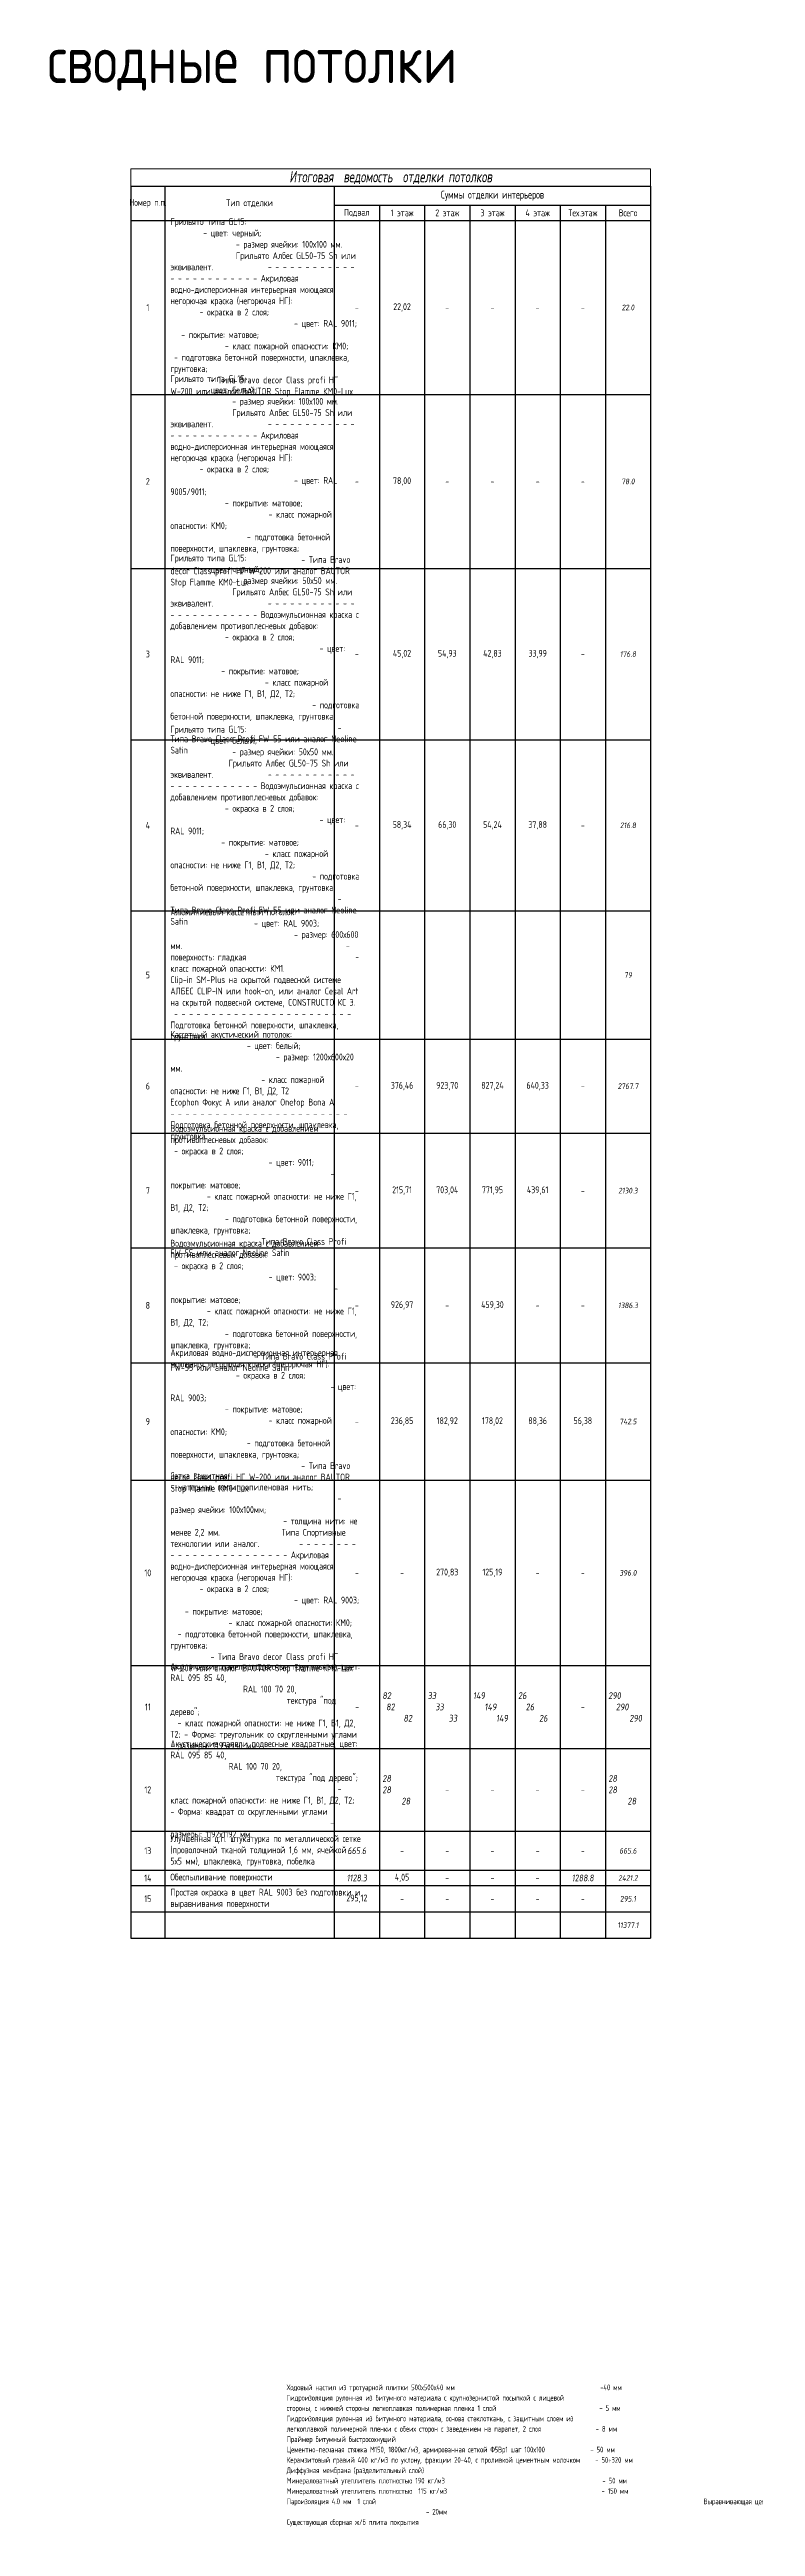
# Model space of a CAD drawing. Header units: millimetres. Extents: x 77165 to 11476408, y -193619 to 1121001.
# Drawn here: x 285513 to 316753, y 292054 to 401637 of the extents above; entities that cross this region are included whole.
import ezdxf

# ---------------------------------------------------------------- set-up
doc = ezdxf.new("R2010")
doc.units = ezdxf.units.MM
doc.layers.get('Defpoints').update_dxf_attribs({"color": 3})
doc.layers.add('АР_Таблицы', color=250, linetype='Continuous')
doc.layers.add('СТЕНЫ кирпич ЛИДЕР', color=250, linetype='Continuous', lineweight=15)
doc.styles.add('ISOCPEUR', font='isocpeur.ttf', dxfattribs={"width": 0.7, "height": 270})
doc.styles.add('ISOCUPER', font='isocpeur.ttf', dxfattribs={"width": 0.85, "oblique": 7})
doc.styles.add('Архитект', font='isocpeur.ttf', dxfattribs={"width": 0.8, "oblique": 8})
doc.styles.add('Архитектурный размер', font='isocpeur.ttf', dxfattribs={"width": 0.8, "oblique": 8})
doc.styles.add('М2', font='CS_Gost2304.shx')

msp = doc.modelspace()

# ---------------------------------------------------------------- texts
at = {"color": 2, "lineweight": 35, "ltscale": 100, "style": 'М2'}
msp.add_text('сводные потолки', height=2095.0808881, dxfattribs=at).set_placement((285416.0926, 400152.34515))
at = {"layer": 'СТЕНЫ кирпич ЛИДЕР', "color": 3, "lineweight": 25, "ltscale": 100, "insert": (296008.65418, 298331.13858), "char_height": 250, "width": 21634.0440104, "attachment_point": 1, "line_spacing_factor": 1.1, "style": 'ISOCPEUR'}
msp.add_mtext('\\pxse1.125,t47;Ходовый настил из тротуарной плитки 500х500х40 мм                                                -40 мм\\PГидроизоляция рулонная из битумного материала с крупнозернистой посыпкой с лицевой \\Pстороны, с нижней стороны легкоплавкая полимерная пленка 1 слой                                  - 5 мм\\P\\ps*;Гидроизоляция рулонная из битумного материала, основа стеклоткань, с защитным слоем из \\P\\pse1.125;легкоплавкой полимерной пленки с обеих сторон с заведением на парапет, 2 слоя                  - 8 мм                                                                          \\PПраймер битумный быстросохнущий                                                                      \\P\\ptz;Цементно-песчаная стяжка М150, 1800кг/м3, армированная сеткой {\\A1;\\fISOCTEUR|b0|i0|c204|p49;Ф}5Вр1 шаг 100х100               - 50 мм\\PКерамзитовый гравий 400 кг/м3 по уклону, фракции 20-40, с проливкой цементным молочком     - 50÷320 мм\\PДиффузная мембрана (разделительный слой)                                                                     \\PМинераловатный утеплитель плотностью 190 кг/м3                                                    - 50 мм\\PМинераловатный утеплитель плотностью  115 кг/м3                                                   - 150 мм\\PПароизоляция 4.0 мм  1 слой                                                                                                            Выравнивающая цементно-песчаная стяжка М150                                                       - 20мм\\P\\pt54;Существующая сборная ж/б плита покрытия{\\W0.9;\\P\\ptz;^I^I^I}', dxfattribs=at)

# ---------------------------------------------------------------- blocks, each defined once
blk = doc.blocks.new('*T561')
at = {"layer": 'Defpoints', "color": 8, "linetype": 'ByBlock', "lineweight": 0, "ltscale": 100, "transparency": 16777216}
for p, q in [((0, 0), (23000, 0)), ((0, 0), (0, -767)), ((23000, 0), (23000, -767))]:
    blk.add_line(p, q, dxfattribs=at)
at = {"layer": 'АР_Таблицы', "color": 0, "linetype": 'ByBlock', "lineweight": -2, "ltscale": 100, "transparency": 16777216}
for p, q in [((0, -767), (23000, -767)), ((0, -767), (0, -78283)), ((1500, -767), (1500, -78283)), ((9000, -767), (9000, -78283)), ((23000, -767), (23000, -2282)), ((9000, -1605), (23000, -1605)), ((11000, -1605), (11000, -78283)), ((13000, -1605), (13000, -78283)), ((15000, -1605), (15000, -78283)), ((17000, -1605), (17000, -78283)), ((19000, -1605), (19000, -78283)), ((21000, -1605), (21000, -78283)), ((0, -2282), (23000, -2282)), ((0, -9979), (21000, -9979)), ((0, -17676), (21000, -17676)), ((0, -25253), (21000, -25253)), ((0, -32830), (21000, -32830)), ((0, -38497), (21000, -38497)), ((0, -42664), (21000, -42664)), ((0, -47741), (21000, -47741)), ((0, -52817), (21000, -52817)), ((0, -58014), (21000, -58014)), ((0, -66211), (21000, -66211)), ((23000, -66211), (23000, -73545)), ((0, -69878), (23000, -69878)), ((0, -73545), (23000, -73545)), ((0, -75272), (21000, -75272)), ((0, -75949), (21000, -75949)), ((0, -77116), (21000, -77116)), ((0, -78283), (21000, -78283))]:
    blk.add_line(p, q, dxfattribs=at)
at = {"layer": 'АР_Таблицы', "color": 0, "lineweight": -2, "ltscale": 100, "transparency": 16777216}
for p, q in [((23000, -2282), (23000, -66211)), ((21000, -9979), (23000, -9979)), ((21000, -17676), (23000, -17676)), ((21000, -25253), (23000, -25253)), ((21000, -32830), (23000, -32830)), ((21000, -38497), (23000, -38497)), ((21000, -42664), (23000, -42664)), ((21000, -47741), (23000, -47741)), ((21000, -52817), (23000, -52817)), ((21000, -58014), (23000, -58014)), ((21000, -66211), (23000, -66211)), ((23000, -73545), (23000, -78283)), ((21000, -75272), (23000, -75272)), ((21000, -75949), (23000, -75949)), ((21000, -77116), (23000, -77116)), ((21000, -78283), (23000, -78283))]:
    blk.add_line(p, q, dxfattribs=at)
at = {"layer": 'АР_Таблицы', "ltscale": 100, "transparency": 16777216}
for s, insert, char_height, width, attachment_point, style in [('{\\W0.7;Итоговая  ведомость  отделки потолков}', (11500, -383), 500, 22900, 5, 'Архитект'), ('{\\Q0;\\W0.7;Суммы отделки интерьеров}', (16000, -1186), 350, 13900, 5, 'Архитект'), ('{\\Q0;\\W0.7;Номер п.п.}', (750, -1524), 300, 1400, 5, 'Архитект'), ('{\\Q0;\\W0.7;Грильято типа GL15:                                         - цвет: черный;                                              - размер ячейки: 100х100 мм.                        Грильято Албес GL50-75 Sh или эквивалент.               - - - - - - - - - - - - - - - - - - - - - - - - \\C0;А\\C256;криловая водно-дисперсионная интерьерная моющаяся \\C0;негорючая краска (негорючая НГ):                           - окраска в 2 слоя;                                                            - цвет: \\C256;RAL 9011;                                                          - покрытие: матовое;                                            - класс пожарной опасности: КМ0;                                                          - подготовка бетонной поверхности, шпаклевка, грунтовка;                                                      - Типа \\C0;Bravo decor Class profi НГ W-200 или аналог BAUTOR Stop Flamme КМ0-Lux\\C256; } ', (1750, -6131), 300, 7000, 4, 'Архитект'), ('{\\Q0;\\W0.7;Тип отделки}', (5250, -1524), 300, 7400, 5, 'Архитект'), ('{\\Q0;\\W0.7;Подвал}', (10000, -1944), 300, 1500, 5, 'Архитект'), ('{\\Q0;\\W0.7;1 этаж}', (12000, -1944), 300, 1500, 5, 'Архитект'), ('{\\Q0;\\W0.7;2 этаж}', (14000, -1944), 300, 1500, 5, 'Архитект'), ('{\\Q0;\\W0.7;3 этаж}', (16000, -1944), 300, 1500, 5, 'Архитект'), ('{\\Q0;\\W0.7;4 этаж}', (18000, -1944), 300, 1500, 5, 'Архитект'), ('{\\Q0;\\W0.7;Тех.этаж}', (20000, -1944), 300, 1500, 5, 'Архитект'), ('{\\Q0;\\W0.7;Всего}', (22000, -1944), 300, 1500, 5, 'Архитект'), ('{\\Q0;\\W0.7;1}', (750, -6131), 300, 1223.08, 5, 'Архитект'), ('{\\Q0;\\W0.7;-}', (10000, -6131), 300, 1723.08, 5, 'Архитект'), ('{\\Q0;\\W0.7;22,02}', (12000, -6131), 300, 1723.08, 5, 'Архитект'), ('{\\Q0;\\W0.7;-}', (14000, -6131), 300, 1723.08, 5, 'Архитект'), ('{\\Q0;\\W0.7;-}', (16000, -6131), 300, 1723.08, 5, 'Архитект'), ('{\\Q0;\\W0.7;-}', (18000, -6131), 300, 1723.08, 5, 'Архитект'), ('{\\Q0;\\W0.7;-}', (20000, -6131), 300, 1723.08, 5, 'Архитект'), ('22.0', (22000, -6131), 250, 1900, 5, 'Архитектурный размер'), ('{\\Q0;\\W0.7;Грильято типа GL15:                                         - цвет: белый;                                              - размер ячейки: 100х100 мм.                        Грильято Албес GL50-75 Sh или эквивалент.               - - - - - - - - - - - - - - - - - - - - - - - - \\C0;А\\C256;криловая водно-дисперсионная интерьерная моющаяся \\C0;негорючая краска (негорючая НГ):                           - окраска в 2 слоя;                                                            - цвет: \\C256;RAL 9005/9011;                                                          - покрытие: матовое;                                            - класс пожарной опасности: КМ0;                                                          - подготовка бетонной поверхности, шпаклевка, грунтовка;                                                      - Типа \\C0;Bravo decor Class profi НГ W-200 или аналог BAUTOR Stop Flamme КМ0-Lux\\C256; } ', (1750, -13827), 300, 7000, 4, 'Архитект'), ('{\\Q0;\\W0.7;2}', (750, -13827), 300, 1223.08, 5, 'Архитект'), ('{\\Q0;\\W0.7;-}', (10000, -13827), 300, 1723.08, 5, 'Архитект'), ('{\\Q0;\\W0.7;78,00}', (12000, -13827), 300, 1723.08, 5, 'Архитект'), ('{\\Q0;\\W0.7;-}', (14000, -13827), 300, 1723.08, 5, 'Архитект'), ('{\\Q0;\\W0.7;-}', (16000, -13827), 300, 1723.08, 5, 'Архитект'), ('{\\Q0;\\W0.7;-}', (18000, -13827), 300, 1723.08, 5, 'Архитект'), ('{\\Q0;\\W0.7;-}', (20000, -13827), 300, 1723.08, 5, 'Архитект'), ('78.0', (22000, -13827), 250, 1900, 5, 'Архитектурный размер'), ('{\\Q0;\\W0.7;Грильято типа GL15:                                         - цвет: черный;                                              - размер ячейки: 50х50 мм.                        Грильято Албес GL50-75 Sh или эквивалент.               - - - - - - - - - - - - - - - - - - - - - - - - \\C0;Водоэмульсионная краска с добавлением противоплесневых добавок:                           - окраска в 2 слоя;                                                            - цвет: \\C256;RAL 9011;                                                          - покрытие: матовое;                                            - класс пожарной опасности: \\C7;не ниже Г1, В1, Д2, Т2\\C256;;                                                          - подготовка бетонной поверхности, шпаклевка, грунтовка;                                                      - Типа \\C7;Bravo Class Profi FW-55 или аналог Neoline Satin\\C256; } ', (1750, -21464), 300, 7000, 4, 'Архитект'), ('{\\Q0;\\W0.7;3}', (750, -21464), 300, 1223.08, 5, 'Архитект'), ('{\\Q0;\\W0.7;-}', (10000, -21464), 300, 1723.08, 5, 'Архитект'), ('{\\Q0;\\W0.7;45,02}', (12000, -21464), 300, 1723.08, 5, 'Архитект'), ('{\\Q0;\\W0.7;54,93}', (14000, -21464), 300, 1723.08, 5, 'Архитект'), ('{\\Q0;\\W0.7;42,83}', (16000, -21464), 300, 1723.08, 5, 'Архитект'), ('{\\Q0;\\W0.7;33,99}', (18000, -21464), 300, 1723.08, 5, 'Архитект'), ('{\\Q0;\\W0.7;-}', (20000, -21464), 300, 1723.08, 5, 'Архитект'), ('176.8', (22000, -21464), 250, 1900, 5, 'Архитектурный размер'), ('{\\Q0;\\W0.7;Грильято типа GL15:                                         - цвет: белый;                                              - размер ячейки: 50х50 мм.                        Грильято Албес GL50-75 Sh или эквивалент.               - - - - - - - - - - - - - - - - - - - - - - - - \\C0;Водоэмульсионная краска с добавлением противоплесневых добавок:                           - окраска в 2 слоя;                                                            - цвет: \\C256;RAL 9011;                                                          - покрытие: матовое;                                            - класс пожарной опасности: \\C7;не ниже Г1, В1, Д2, Т2\\C256;;                                                          - подготовка бетонной поверхности, шпаклевка, грунтовка;                                                      - Типа \\C7;Bravo Class Profi FW-55 или аналог Neoline Satin\\C256; } ', (1750, -29041), 300, 7000, 4, 'Архитект'), ('{\\Q0;\\W0.7;4}', (750, -29041), 300, 1223.08, 5, 'Архитект'), ('{\\Q0;\\W0.7;-}', (10000, -29041), 300, 1723.08, 5, 'Архитект'), ('{\\Q0;\\W0.7;58,34}', (12000, -29041), 300, 1723.08, 5, 'Архитект'), ('{\\Q0;\\W0.7;66,30}', (14000, -29041), 300, 1723.08, 5, 'Архитект'), ('{\\Q0;\\W0.7;54,24}', (16000, -29041), 300, 1723.08, 5, 'Архитект'), ('{\\Q0;\\W0.7;37,88}', (18000, -29041), 300, 1723.08, 5, 'Архитект'), ('{\\Q0;\\W0.7;-}', (20000, -29041), 300, 1723.08, 5, 'Архитект'), ('216.8', (22000, -29041), 250, 1900, 5, 'Архитектурный размер'), ('{\\Q0;\\W0.7;Алюминиевый кассетный потолок:                                         - цвет: RAL 9003;                                              - размер: 600х600 мм.                                             - поверхность: гладкая                              - класс пожарной опасности: \\C7;КМ1.\\C256;               \\C0;Clip-in SM-Plus на скрытой подвесной системе АЛБЕС CLIP-IN или hook-on, или аналог Cesal Art на скрытой подвесной системе, CONSTRUCTO КС З.\\C256;   - - - - - - - - - - - - - - - - - - - - - - - - Подготовка бетонной поверхности, шпаклевка, грунтовка.                                }', (1750, -35663), 300, 7000, 4, 'Архитект'), ('{\\Q0;\\W0.7;5}', (750, -35663), 300, 1223.08, 5, 'Архитект'), ('79', (22000, -35663), 250, 1900, 5, 'Архитектурный размер'), ('{\\Q0;\\W0.7;Кассетный акустический потолок:                                         - цвет: белый;                                              - размер: 1200х600х20 мм.                                                                           - класс пожарной опасности: \\T0.95;\\C7;не ниже Г1, В1, Д2, Т\\T1;2\\C256;               \\C7;Ecophon Фокус А или аналог Onetop Bona A\\C256;        - - - - - - - - - - - - - - - - - - - - - - - - Подготовка бетонной поверхности, шпаклевка, грунтовка.                                }', (1750, -40580), 300, 7000, 4, 'Архитект'), ('{\\Q0;\\W0.7;6}', (750, -40580), 300, 1223.08, 5, 'Архитект'), ('{\\Q0;\\W0.7;376,46}', (12000, -40580), 300, 1723.08, 5, 'Архитект'), ('{\\Q0;\\W0.7;923,70}', (14000, -40580), 300, 1723.08, 5, 'Архитект'), ('{\\Q0;\\W0.7;827,24}', (16000, -40580), 300, 1723.08, 5, 'Архитект'), ('{\\Q0;\\W0.7;640,33}', (18000, -40580), 300, 1723.08, 5, 'Архитект'), ('2767.7', (22000, -40580), 250, 1900, 5, 'Архитектурный размер'), ('{\\Q0;\\W0.7;-}', (10000, -40580), 300, 1723.08, 5, 'Архитект'), ('{\\Q0;\\W0.7;-}', (20000, -40580), 300, 1723.08, 5, 'Архитект'), ('{\\Q0;\\W0.7;\\C0;Водоэмульсионная краска с добавлением противоплесневых добавок:                           - окраска в 2 слоя;                                                            - цвет: \\C256;9011;                                                          - покрытие: матовое;                                            - класс пожарной опасности: \\C7;не ниже Г1, В1, Д2, Т2\\C256;;                                                          - подготовка бетонной поверхности, шпаклевка, грунтовка;                                                      - Типа \\C7;Bravo Class Profi FW-55 или аналог Neoline Satin\\C256; \\Q7;\\W0.85; }', (1750, -45202), 300, 7000, 4, 'Архитект'), ('{\\Q0;\\W0.7;7}', (750, -45202), 300, 1223.08, 5, 'ISOCUPER'), ('{\\Q0;\\W0.7;-}', (10000, -45202), 300, 1723.08, 5, 'ISOCUPER'), ('{\\Q0;\\W0.7;215,71}', (12000, -45202), 300, 1723.08, 5, 'ISOCUPER'), ('{\\Q0;\\W0.7;703,04}', (14000, -45202), 300, 1723.08, 5, 'ISOCUPER'), ('{\\Q0;\\W0.7;771,95}', (16000, -45202), 300, 1723.08, 5, 'ISOCUPER'), ('{\\Q0;\\W0.7;439,61}', (18000, -45202), 300, 1723.08, 5, 'ISOCUPER'), ('{\\Q0;\\W0.7;-}', (20000, -45202), 300, 1723.08, 5, 'ISOCUPER'), ('2130.3', (22000, -45202), 250, 1900, 5, 'Архитектурный размер'), ('{\\Q0;\\W0.7;\\C0;Водоэмульсионная краска с добавлением противоплесневых добавок:                           - окраска в 2 слоя;                                                            - цвет: \\C256;9003;                                                          - покрытие: матовое;                                            - класс пожарной опасности: \\C7;не ниже Г1, В1, Д2, Т2\\C256;;                                                          - подготовка бетонной поверхности, шпаклевка, грунтовка;                                                      - Типа \\C7;Bravo Class Profi FW-55 или аналог Neoline Satin\\C256; \\Q7;\\W0.85; }', (1750, -50279), 300, 7000, 4, 'Архитект'), ('{\\Q0;\\W0.7;8}', (750, -50279), 300, 1223.08, 5, 'ISOCUPER'), ('{\\Q0;\\W0.7;-}', (10000, -50279), 300, 1723.08, 5, 'ISOCUPER'), ('{\\Q0;\\W0.7;926,97}', (12000, -50279), 300, 1723.08, 5, 'ISOCUPER'), ('{\\Q0;\\W0.7;-}', (14000, -50279), 300, 1723.08, 5, 'ISOCUPER'), ('{\\Q0;\\W0.7;459,30}', (16000, -50279), 300, 1723.08, 5, 'ISOCUPER'), ('{\\Q0;\\W0.7;-}', (18000, -50279), 300, 1723.08, 5, 'ISOCUPER'), ('{\\Q0;\\W0.7;-}', (20000, -50279), 300, 1723.08, 5, 'ISOCUPER'), ('1386.3', (22000, -50279), 250, 1900, 5, 'Архитектурный размер'), ('{\\Q0;\\W0.7;\\C0;А\\C256;криловая водно-дисперсионная интерьерная моющаяся \\C0;негорючая краска (негорючая НГ):                           - окраска в 2 слоя;                                                            - цвет: \\C256;RAL 9003;                                                          - покрытие: матовое;                                            - класс пожарной опасности: КМ0;                                                          - подготовка бетонной поверхности, шпаклевка, грунтовка;                                                      - Типа \\C0;Bravo decor Class profi НГ W-200 или аналог BAUTOR Stop Flamme КМ0-Lux}', (1750, -55416), 300, 7000, 4, 'Архитект'), ('{\\Q0;\\W0.7;9}', (750, -55416), 300, 1223.08, 5, 'ISOCUPER'), ('{\\Q0;\\W0.7;-}', (10000, -55416), 300, 1723.08, 5, 'ISOCUPER'), ('{\\Q0;\\W0.7;236,85}', (12000, -55416), 300, 1723.08, 5, 'ISOCUPER'), ('{\\Q0;\\W0.7;182,92}', (14000, -55416), 300, 1723.08, 5, 'ISOCUPER'), ('{\\Q0;\\W0.7;178,02}', (16000, -55416), 300, 1723.08, 5, 'ISOCUPER'), ('{\\Q0;\\W0.7;88,36}', (18000, -55416), 300, 1723.08, 5, 'ISOCUPER'), ('{\\Q0;\\W0.7;56,38}', (20000, -55416), 300, 1723.08, 5, 'ISOCUPER'), ('742.5', (22000, -55416), 250, 1900, 5, 'Архитектурный размер'), ('{\\Q0;\\W0.7;\\C0;Сетка защитная:                                     - материал: \\W0.8;\\C7;полипропиленовая нить;\\W0.7;\\C0;                                                            - размер ячейки: 100х100мм\\C256;;                                                          - толщина нити: не менее 2,2 мм.                 Типа Спортивные технологии или аналог.           - - - - - - - - - - - - - - - - - - - - - - - - \\C0;А\\C256;криловая водно-дисперсионная интерьерная моющаяся \\C0;негорючая краска (негорючая НГ):                           - окраска в 2 слоя;                                                            - цвет: \\C256;RAL 9003;                                                          - покрытие: матовое;                                            - класс пожарной опасности: КМ0;                                                          - подготовка бетонной поверхности, шпаклевка, грунтовка;                                                      - Типа \\C0;Bravo decor Class profi НГ W-200 или аналог BAUTOR Stop Flamme КМ0-Lux\\C256;                                       }', (1750, -62113), 300, 7000, 4, 'Архитект'), ('{\\Q0;\\W0.7;10}', (750, -62113), 300, 1223.08, 5, 'ISOCUPER'), ('{\\Q0;\\W0.7;-}', (10000, -62113), 300, 1723.08, 5, 'ISOCUPER'), ('{\\Q0;\\W0.7;-}', (12000, -62113), 300, 1723.08, 5, 'ISOCUPER'), ('{\\Q0;\\W0.7;270,83}', (14000, -62113), 300, 1723.08, 5, 'ISOCUPER'), ('{\\Q0;\\W0.7;125,19}', (16000, -62113), 300, 1723.08, 5, 'ISOCUPER'), ('{\\Q0;\\W0.7;-}', (18000, -62113), 300, 1723.08, 5, 'ISOCUPER'), ('{\\Q0;\\W0.7;-}', (20000, -62113), 300, 1723.08, 5, 'ISOCUPER'), ('396.0', (22000, -62113), 250, 1900, 5, 'Архитектурный размер'), ('{\\Q0;\\W0.7;\\C7;Акустические панели подвесные треугольные, цвет: RAL 095 85 40,                                                          RAL 100 70 20,                                                  текстура "под дерево";                                               - \\C256;класс пожарной опасности: \\C7;не ниже Г1, В1, Д2, Т2\\C256;; - Форма: треугольник со скругленными углами                                                      - размеры: 1195х950 мм.  \\C7;  }', (1750, -68045), 300, 7000, 4, 'Архитект'), ('{\\Q0;\\W0.7;11}', (750, -68045), 300, 1223.08, 5, 'ISOCUPER'), ('82           82            82 ', (12000, -68045), 300, 1723.08, 5, 'Архитект'), ('33            33           33', (14000, -68045), 300, 1723.08, 5, 'Архитект'), ('149            149           149', (16000, -68045), 300, 1723.08, 5, 'Архитект'), ('26            26           26', (18000, -68045), 300, 1723.08, 5, 'Архитект'), ('290           290           290', (22000, -68045), 300, 1723.08, 5, 'Архитект'), ('-', (10000, -68045), 300, 1723.08, 5, 'Архитект'), ('{\\Q0;\\W0.7;-}', (20000, -68045), 300, 1723.08, 5, 'ISOCUPER'), ('{\\Q0;\\W0.7;\\C7;Акустические панели подвесные квадратные, цвет: RAL 095 85 40,                                                      RAL 100 70 20,                                                   текстура "под дерево";                                               - \\C256;класс пожарной опасности: \\C7;не ниже Г1, В1, Д2, Т2\\C256;; - Форма: квадрат со скругленными углами                                                      - размеры: 1192х1192 мм.  \\C7;  }', (1750, -71712), 300, 7000, 4, 'Архитект'), ('28         28            28 ', (12000, -71712), 300, 1723.08, 5, 'Архитект'), ('28         28            28 ', (22000, -71712), 300, 1723.08, 5, 'Архитект'), ('{\\Q0;\\W0.7;12}', (750, -71712), 300, 1223.08, 5, 'ISOCUPER'), ('{\\Q0;\\W0.7;-}', (14000, -71712), 300, 1723.08, 5, 'ISOCUPER'), ('{\\Q0;\\W0.7;-}', (16000, -71712), 300, 1723.08, 5, 'ISOCUPER'), ('{\\Q0;\\W0.7;-}', (18000, -71712), 300, 1723.08, 5, 'ISOCUPER'), ('{\\Q0;\\W0.7;-}', (20000, -71712), 300, 1723.08, 5, 'ISOCUPER'), ('{\\Q0;\\W0.7;13}', (750, -74409), 300, 1223.08, 5, 'ISOCUPER'), ('{\\Q0;\\W0.7;\\C7;Улучшенная ц.п. штукатурка по металлической сетке (проволочной тканой толщиной 1,6 мм, ячейкой 5х5 мм), шпаклевка, грунтовка, побелка\\C256;  \\C7;  }', (1750, -74409), 300, 7000, 4, 'Архитект'), ('665.6', (10000, -74409), 300, 1723.08, 5, 'ISOCUPER'), ('{\\Q0;\\W0.7;-}', (12000, -74409), 300, 1723.08, 5, 'ISOCUPER'), ('{\\Q0;\\W0.7;-}', (14000, -74409), 300, 1723.08, 5, 'ISOCUPER'), ('{\\Q0;\\W0.7;-}', (16000, -74409), 300, 1723.08, 5, 'ISOCUPER'), ('{\\Q0;\\W0.7;-}', (18000, -74409), 300, 1723.08, 5, 'ISOCUPER'), ('{\\Q0;\\W0.7;-}', (20000, -74409), 300, 1723.08, 5, 'ISOCUPER'), ('665.6', (22000, -74409), 250, 1900, 5, 'Архитектурный размер'), ('{\\Q0;\\W0.7;14}', (750, -75611), 300, 1223.08, 5, 'ISOCUPER'), ('{\\Q0;\\W0.7;\\C7;Обеспыливание поверхности\\C256;  \\C7;  }', (1750, -75611), 300, 7000, 4, 'Архитект'), ('1128.3', (10000, -75611), 300, 1723.08, 5, 'ISOCUPER'), ('{\\Q0;\\W0.7;4,05}', (12000, -75611), 300, 1723.08, 5, 'ISOCUPER'), ('1288.8', (20000, -75611), 300, 1723.08, 5, 'ISOCUPER'), ('2421.2', (22000, -75611), 250, 1900, 5, 'Архитектурный размер'), ('{\\Q0;\\W0.7;15}', (750, -76532), 300, 1223.08, 5, 'ISOCUPER'), ('{\\W0.7;Простая окраска в цвет RAL 9003 без подготовки и выравнивания поверхности}', (1750, -76532), 300, 7000, 4, 'ISOCPEUR'), ('{\\Q0;\\W0.7;295,12}', (10000, -76532), 300, 1723.08, 5, 'ISOCUPER'), ('{\\Q0;\\W0.7;-}', (12000, -76532), 300, 1723.08, 5, 'ISOCUPER'), ('{\\Q0;\\W0.7;-}', (14000, -75611), 300, 1723.08, 5, 'ISOCUPER'), ('{\\Q0;\\W0.7;-}', (14000, -76532), 300, 1723.08, 5, 'ISOCUPER'), ('{\\Q0;\\W0.7;-}', (16000, -75611), 300, 1723.08, 5, 'ISOCUPER'), ('{\\Q0;\\W0.7;-}', (16000, -76532), 300, 1723.08, 5, 'ISOCUPER'), ('{\\Q0;\\W0.7;-}', (18000, -75611), 300, 1723.08, 5, 'ISOCUPER'), ('{\\Q0;\\W0.7;-}', (18000, -76532), 300, 1723.08, 5, 'ISOCUPER'), ('{\\Q0;\\W0.7;-}', (20000, -76532), 300, 1723.08, 5, 'ISOCUPER'), ('295.1', (22000, -76532), 250, 1900, 5, 'Архитектурный размер'), ('11377.1', (22000, -77699), 250, 1900, 5, 'Архитектурный размер')]:
    blk.add_mtext(s, dxfattribs=dict(at, insert=insert, char_height=char_height, width=width, attachment_point=attachment_point, style=style))

# ---------------------------------------------------------------- block references
msp.add_blockref('*T561', (289112.84777, 396356.44474))

msp.set_redraw_order([(e.dxf.handle, doc.entitydb.next_handle()) for e in msp.query("TEXT MTEXT ATTDEF DIMENSION ARC_DIMENSION")])  # texts and dimensions are drawn at this point

doc.saveas('drawing.dxf')
